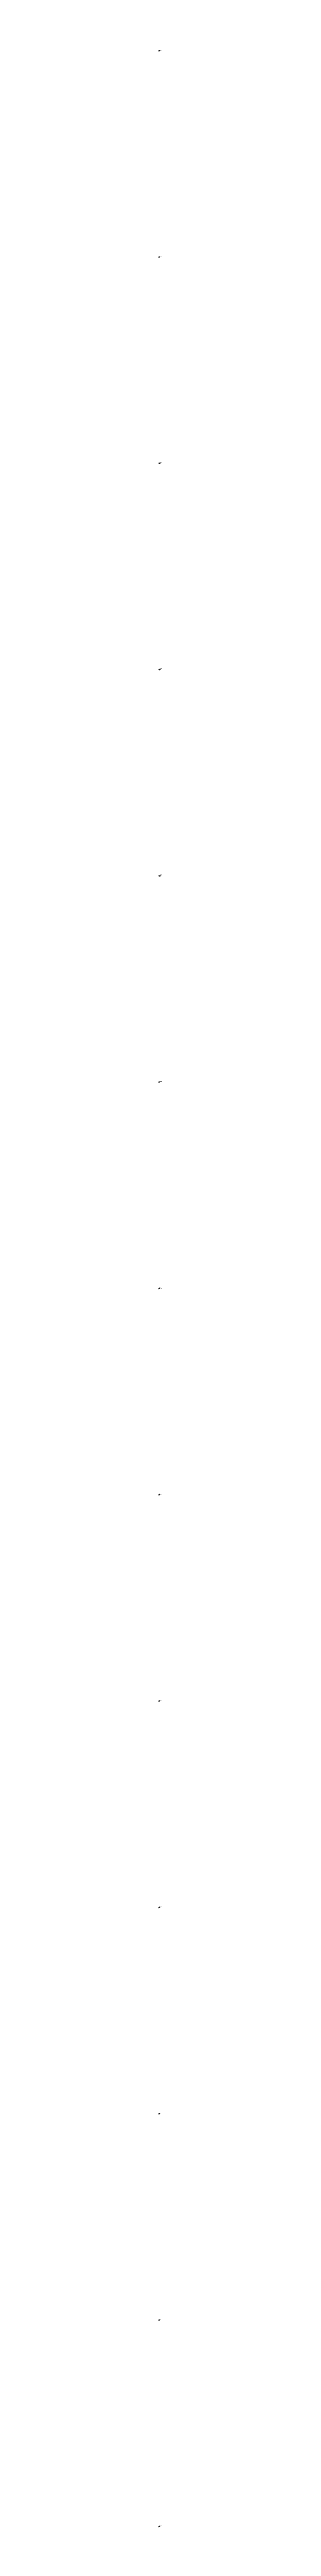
# Model space of a CAD drawing. Extents: x 509459 to 510059, y 5459442 to 5460067.
# Drawn here: x 509808.6 to 509809, y 5459616.6 to 5459916.7 of the extents above; entities that cross this region are included whole.
import ezdxf

# ---------------------------------------------------------------- set-up
doc = ezdxf.new("R2010")
doc.units = 0
doc.layers.add('Soundings', color=1, linetype='CONTINUOUS')

msp = doc.modelspace()

# ---------------------------------------------------------------- linework, layer by layer
at = {"layer": 'Soundings'}
for points in [[(509808.575, 5459916.575), (509808.625, 5459916.625), (509808.675, 5459916.575)], [(509808.575, 5459891.575), (509808.625, 5459891.625), (509808.675, 5459891.575)], [(509808.575, 5459866.575), (509808.625, 5459866.625), (509808.675, 5459866.575)], [(509808.575, 5459841.575), (509808.625, 5459841.625), (509808.675, 5459841.575)], [(509808.575, 5459816.575), (509808.625, 5459816.625), (509808.675, 5459816.575)], [(509808.575, 5459791.575), (509808.625, 5459791.625), (509808.675, 5459791.575)], [(509808.575, 5459766.575), (509808.625, 5459766.625), (509808.675, 5459766.575)], [(509808.575, 5459741.575), (509808.625, 5459741.625), (509808.675, 5459741.575)], [(509808.575, 5459716.575), (509808.625, 5459716.625), (509808.675, 5459716.575)], [(509808.575, 5459691.575), (509808.625, 5459691.625), (509808.675, 5459691.575)], [(509808.575, 5459666.575), (509808.625, 5459666.625), (509808.675, 5459666.575)], [(509808.575, 5459641.575), (509808.625, 5459641.625), (509808.675, 5459641.575)], [(509808.575, 5459616.575), (509808.625, 5459616.625), (509808.675, 5459616.575)]]:
    msp.add_lwpolyline(points, dxfattribs=at)

# ---------------------------------------------------------------- texts
for s, p in [('14.80', (509808.625, 5459916.625, 14.8)), ('14.50', (509808.625, 5459891.625, 14.5)), ('15.00', (509808.625, 5459866.625, 15)), ('15.05', (509808.625, 5459841.625, 15.05)), ('15.95', (509808.625, 5459816.625, 15.95)), ('15.25', (509808.625, 5459791.625, 15.25)), ('15.25', (509808.625, 5459766.625, 15.25)), ('15.40', (509808.625, 5459741.625, 15.4)), ('15.50', (509808.625, 5459716.625, 15.5)), ('15.80', (509808.625, 5459691.625, 15.8)), ('14.70', (509808.625, 5459666.625, 14.7)), ('15.10', (509808.625, 5459641.625, 15.1)), ('15.05', (509808.625, 5459616.625, 15.05))]:
    msp.add_text(s, height=0.1, dxfattribs=at).set_placement(p)

doc.saveas('drawing.dxf')
